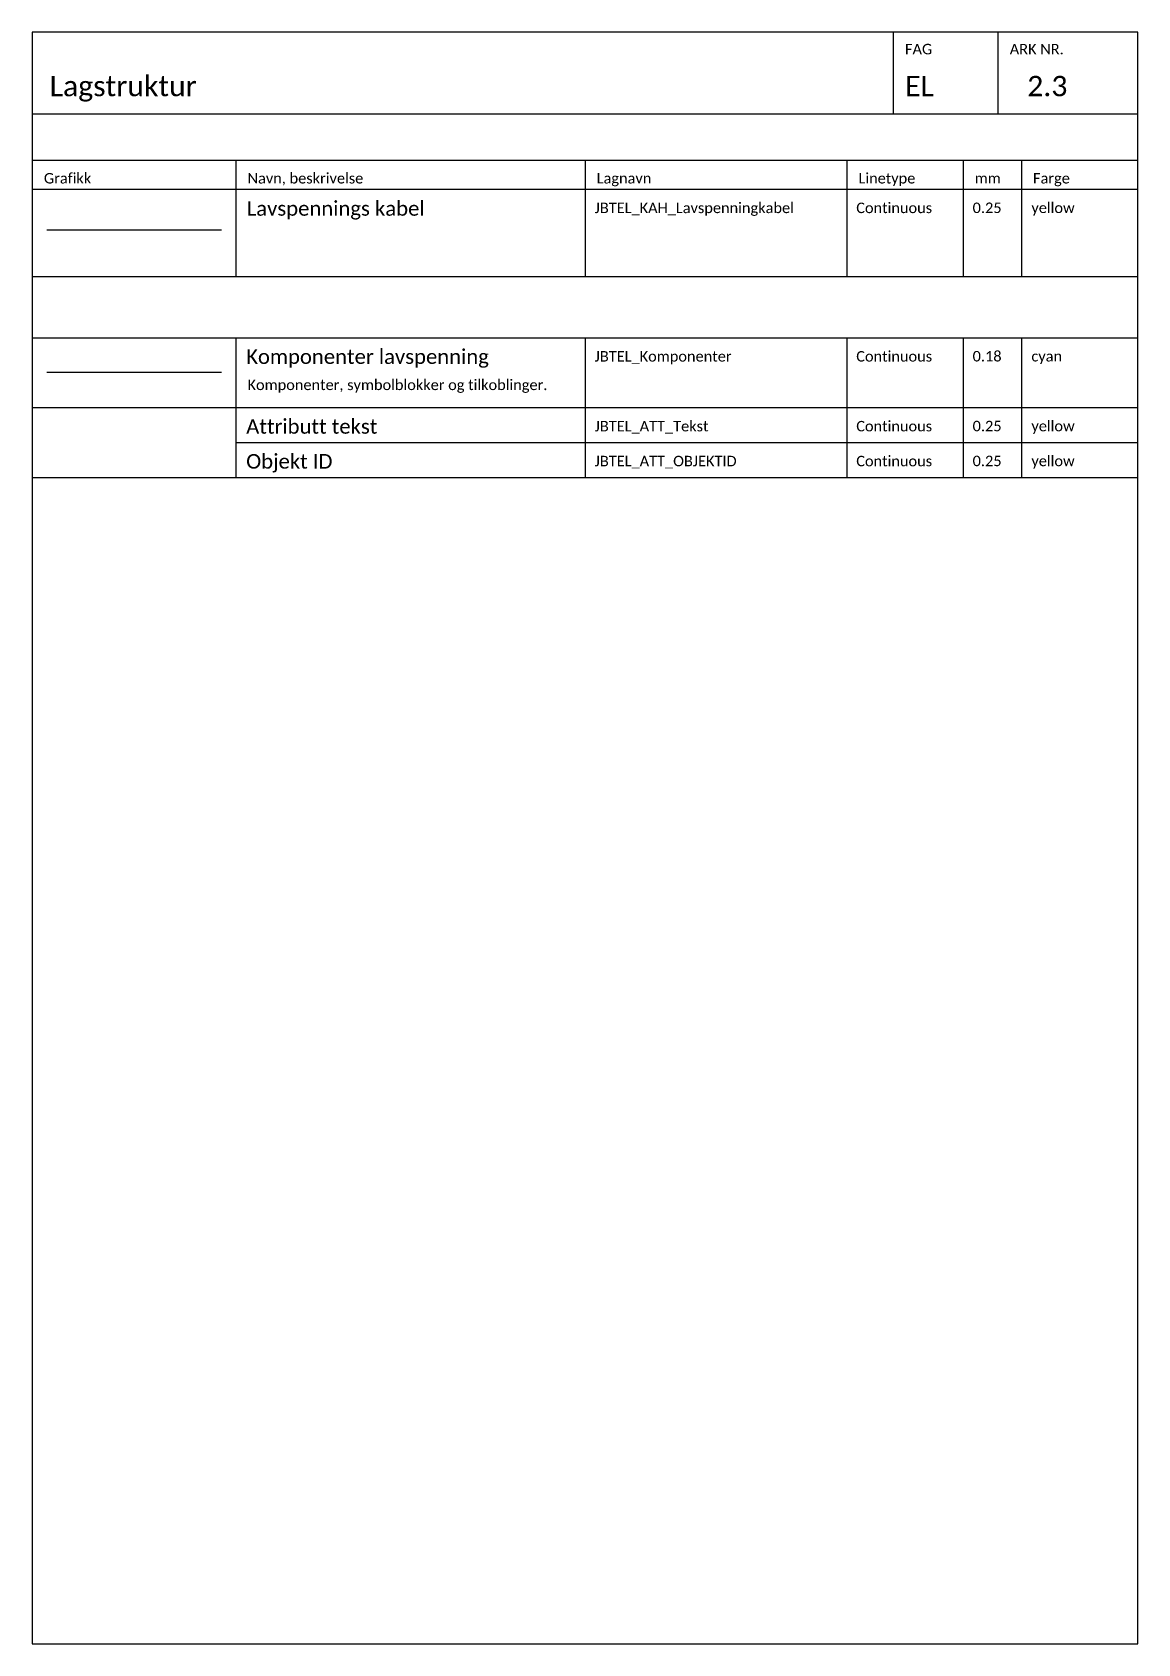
# Model space of a CAD drawing. Header units: metres. Extents: x -120 to 610, y -1213 to 277.
# Drawn here: x 420 to 610, y -307 to -30 of the extents above; entities that cross this region are included whole.
import ezdxf

# ---------------------------------------------------------------- set-up
doc = ezdxf.new("R2010")
doc.units = ezdxf.units.M
for name, color, linetype in [('JBTEL_KAH_Lavspenningkabel', 2, 'Continuous'), ('JBTEL_Komponenter', 4, 'Continuous'), ('RAMME', 5, 'Continuous'), ('RAMME SYMBOLER', 4, 'Continuous'), ('RAMME TEKST', 7, 'Continuous')]:
    doc.layers.add(name, color=color, linetype=linetype)
doc.styles.add('Calibri', font='calibri.ttf')

msp = doc.modelspace()

# ---------------------------------------------------------------- texts
at = {"layer": 'RAMME TEKST', "linetype": 'ByBlock', "style": 'Calibri'}
for s, height, p in [('FAG', 1.8, (570, -33.8)), ('ARK NR.', 1.8, (588, -33.8)), ('Lagstruktur ', 3.5, (423, -41)), ('EL', 3.5, (570, -41)), ('2.3', 3.5, (591, -41)), ('Grafikk', 1.8, (422, -56)), ('Navn, beskrivelse', 1.8, (457, -56)), ('Lagnavn', 1.8, (517, -56)), ('Linetype', 1.8, (562, -56)), ('mm', 1.8, (581.98, -56)), ('Farge', 1.8, (592, -56)), ('JBTEL_KAH_Lavspenningkabel', 1.8, (516.66, -61.09)), ('Continuous', 1.8, (561.62, -61.09)), ('0.25', 1.8, (581.62, -61.08)), ('yellow', 1.8, (591.72, -61.08)), ('JBTEL_Komponenter', 1.8, (516.66, -86.61)), ('Continuous', 1.8, (561.62, -86.61)), ('0.18', 1.8, (581.62, -86.59)), ('cyan', 1.8, (591.72, -86.59)), ('Komponenter, symbolblokker og tilkoblinger.  ', 1.8, (457, -91.51)), ('JBTEL_ATT_Tekst', 1.8, (516.66, -98.61)), ('Continuous', 1.8, (561.62, -98.61)), ('0.25', 1.8, (581.62, -98.59)), ('yellow', 1.8, (591.72, -98.59)), ('JBTEL_ATT_OBJEKTID', 1.8, (516.66, -104.61)), ('Continuous', 1.8, (561.62, -104.61)), ('0.25', 1.8, (581.62, -104.59)), ('yellow', 1.8, (591.72, -104.59))]:
    msp.add_text(s, height=height, dxfattribs=at).set_placement(p)
at = {"layer": 'RAMME TEKST', "style": 'Calibri'}
for s, p in [('Lavspennings kabel', (456.86, -61.54)), ('Komponenter lavspenning', (456.77, -87.01)), ('Attributt tekst', (456.77, -99.01)), ('Objekt ID', (456.77, -105.01))]:
    msp.add_text(s, height=2.5, dxfattribs=at).set_placement(p)

# ---------------------------------------------------------------- linework, layer by layer
at = {"layer": 'JBTEL_KAH_Lavspenningkabel'}
msp.add_line((452.5, -64), (422.5, -64), dxfattribs=at)
at = {"layer": 'JBTEL_Komponenter', "ltscale": 5}
msp.add_line((452.5, -88.51), (422.5, -88.51), dxfattribs=at)
at = {"layer": 'RAMME'}
msp.add_line((420, -44), (610, -44), dxfattribs=at)
msp.add_lwpolyline([(420, -307), (610, -307), (610, -30), (420, -30)], close=True, dxfattribs=at)
at = {"layer": 'RAMME SYMBOLER'}
for p, q in [((568, -44), (568, -30)), ((586, -44), (586, -30)), ((420, -52), (610, -52)), ((455, -52), (455, -72)), ((515, -52), (515, -72)), ((560, -52), (560, -72)), ((580, -52), (580, -72)), ((590, -52), (590, -72)), ((420, -57), (610, -57)), ((420, -72), (610, -72)), ((420, -82.51), (610, -82.51)), ((455, -82.51), (455, -106.51)), ((515, -82.51), (515, -106.51)), ((560, -82.51), (560, -106.51)), ((580, -82.51), (580, -106.51)), ((590, -82.51), (590, -106.51)), ((420, -94.51), (610, -94.51)), ((455, -100.51), (610, -100.51)), ((420, -106.51), (610, -106.51))]:
    msp.add_line(p, q, dxfattribs=at)

msp.set_redraw_order([(e.dxf.handle, doc.entitydb.next_handle()) for e in msp.query("TEXT MTEXT ATTDEF DIMENSION ARC_DIMENSION")])  # texts and dimensions are drawn at this point

doc.saveas('drawing.dxf')
